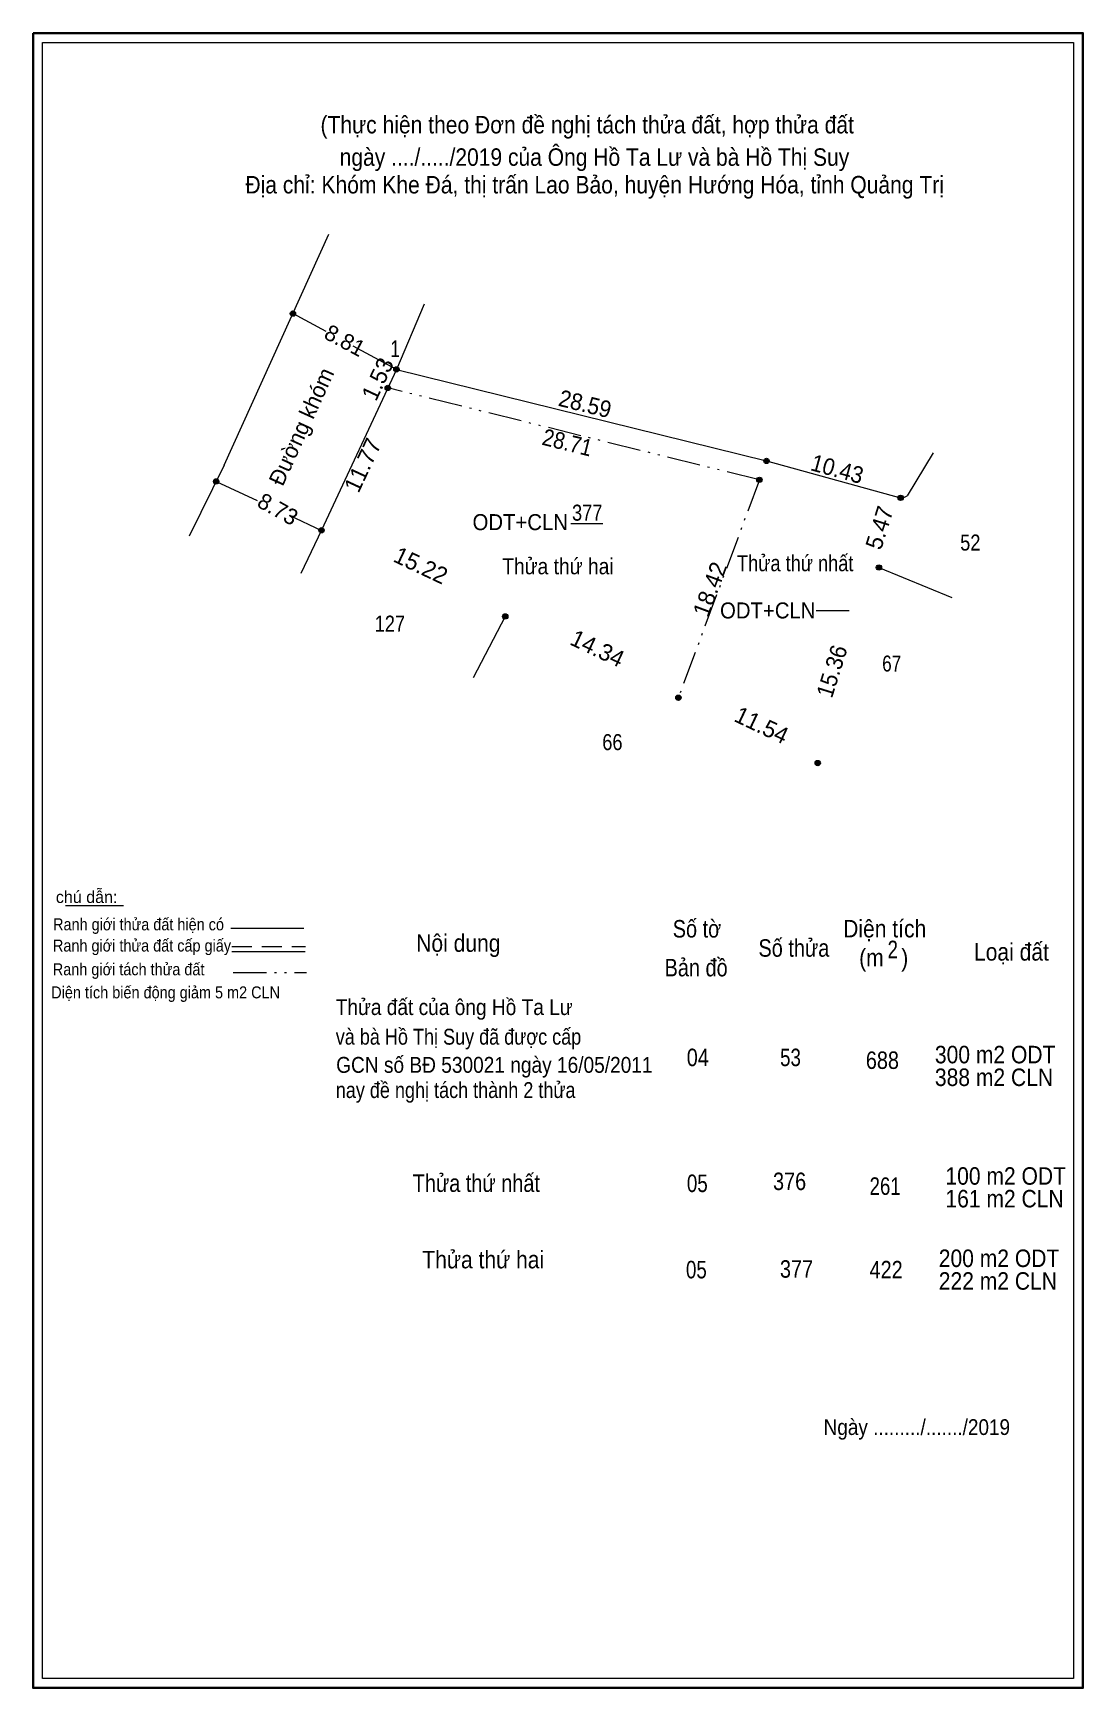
# Model space of a CAD drawing. Header units: metres. Extents: x 536372 to 537378, y 1838993 to 1839351.
# Drawn here: x 536371.8 to 536450.6, y 1839227.4 to 1839351.5 of the extents above; entities that cross this region are included whole.
import ezdxf
from ezdxf.enums import TextEntityAlignment as Align

# ---------------------------------------------------------------- set-up
doc = ezdxf.new("R2010")
doc.units = ezdxf.units.M
doc.header["$LTSCALE"] = 0.5
doc.linetypes.add('DASH_DOUBLE_DOT', pattern=[9.2, 5, -1.2, 0.3, -1.2, 0.3, -1.2])
doc.linetypes.add('MEDIUM_DASHED', pattern=[4.5, 3, -1.5])
for name, color, linetype, lineweight in [('10', 7, 'Continuous', 13), ('17', 7, 'Continuous', 13), ('5', 7, 'Continuous', 35), ('6', 7, 'Continuous', 13), ('63', 7, 'Continuous', 13), ('7', 7, 'Continuous', 25), ('8', 7, 'Continuous', 13)]:
    doc.layers.add(name, color=color, linetype=linetype, lineweight=lineweight)

msp = doc.modelspace()

# ---------------------------------------------------------------- texts
at = {"layer": '6'}
msp.add_text('chú dẫn:', height=0.8998, dxfattribs=at).set_placement((536373.55, 1839286.27))
for s, height, width, p in [('Ranh giới thửa đất hiện có ', 0.8998, 0.9, (536373.34, 1839284.22)), ('Số tờ', 1.312, 0.85, (536419.81, 1839283.68)), ('Diện tích', 1.312, 0.9, (536432.59, 1839283.69)), ('Ranh giới thửa đất cấp giấy', 0.8998, 0.9, (536373.33, 1839282.63)), ('Nội dung', 1.312, 0.9, (536400.57, 1839282.61)), ('Số thửa', 1.312, 0.85, (536426.24, 1839282.24)), ('2', 1.312, 0.8, (536435.92, 1839282.13)), ('Loại đất', 1.312, 0.9, (536442.4, 1839281.95)), ('Bản đồ', 1.312, 0.85, (536419.2, 1839280.77)), ('(m   )', 1.312, 0.9, (536433.79, 1839281.52)), ('Ranh giới tách thửa đất', 0.8998, 0.9, (536373.32, 1839280.85)), ('Diện tích biến động giảm 5 m2 CLN', 0.9, 0.9, (536373.2, 1839279.12)), ('Thửa đất của ông Hồ Ta Lư ', 1.19, 0.9, (536394.54, 1839277.87)), ('và bà Hồ Thị Suy đã được cấp ', 1.19, 0.85, (536394.54, 1839275.65)), ('GCN số BĐ 530021 ngày 16/05/2011', 1.19, 0.9, (536394.57, 1839273.54)), ('04', 1.31, 0.85, (536420.86, 1839274.04)), ('53', 1.31, 0.8, (536427.86, 1839274.04)), ('688', 1.31, 0.85, (536434.29, 1839273.83)), ('300 m2 ODT', 1.312, 0.9, (536439.47, 1839274.25)), ('388 m2 CLN', 1.312, 0.9, (536439.47, 1839272.55)), ('nay đề nghị tách thành 2 thửa', 1.19, 0.85, (536394.54, 1839271.65)), ('Thửa thứ nhất', 1.312, 0.85, (536400.31, 1839264.61)), ('05', 1.314, 0.8, (536420.87, 1839264.6)), ('376', 1.31, 0.85, (536427.33, 1839264.75)), ('100 m2 ODT ', 1.312, 0.9, (536440.26, 1839265.15)), ('261', 1.31, 0.8, (536434.57, 1839264.39)), ('161 m2 CLN', 1.312, 0.9, (536440.26, 1839263.45)), ('Thửa thứ hai', 1.312, 0.9, (536401.03, 1839258.88)), ('200 m2 ODT', 1.312, 0.9, (536439.76, 1839258.98)), ('05', 1.314, 0.8, (536420.8, 1839258.13)), ('377', 1.31, 0.85, (536427.85, 1839258.18)), ('422', 1.31, 0.85, (536434.57, 1839258.13)), ('222 m2 CLN', 1.312, 0.9, (536439.76, 1839257.28))]:
    msp.add_text(s, height=height, dxfattribs=dict(at, width=width)).set_placement(p)
at = {"layer": '6', "width": 0.9}
msp.add_text('Ngày ........./......./2019', height=1.181, dxfattribs=at).set_placement((536438.115, 1839246.39), align=Align.CENTER)
at = {"layer": '63', "width": 0.75}
msp.add_text(' 1', height=1.25, dxfattribs=at).set_placement((536399.34, 1839327.19), align=Align.RIGHT)
at = {"layer": '63'}
for s, rotation, p in [('1.53', 64.938, (536398.2439, 1839325.2853)), ('11.77', 65.013, (536397.1289, 1839318.826)), ('5.47', 72.658, (536435.9095, 1839314.2137)), ('15.22', 334.684, (536400.6528, 1839311.0099)), ('18.42', 69.597, (536423.1812, 1839309.5721)), ('18.42', 69.597, (536423.1812, 1839309.5721)), ('14.34', 334.71, (536413.898, 1839304.7885)), ('11.54', 334.71, (536426.208, 1839299.0385))]:
    msp.add_text(s, height=1.25, rotation=rotation, dxfattribs=at).set_placement(p, align=Align.CENTER)
for s, rotation, width, p in [('28.59', 346.114, 0.95, (536413.09, 1839323.0803)), ('28.71', 346.114, 0.9, (536411.76, 1839320.1851)), ('10.43', 344.605, 0.95, (536431.9841, 1839318.2012)), ('15.36', 72.604, 0.95, (536432.3394, 1839303.4531))]:
    msp.add_text(s, height=1.25, rotation=rotation, dxfattribs=dict(at, width=width)).set_placement(p, align=Align.CENTER)
at = {"layer": '7', "width": 0.9}
for s, height, p in [('(Thực hiện theo Đơn đề nghị tách thửa đất, hợp thửa đất ', 1.312, (536413.615, 1839343.96)), ('ngày ..../...../2019 của Ông Hồ Ta Lư và bà Hồ Thị Suy', 1.31, (536413.94, 1839341.53)), ('Địa chỉ: Khóm Khe Đá, thị trấn Lao Bảo, huyện Hướng Hóa, tỉnh Quảng Trị', 1.312, (536413.955, 1839339.46))]:
    msp.add_text(s, height=height, dxfattribs=at).set_placement(p, align=Align.CENTER)
at = {"layer": '8'}
for s, rotation, p in [('8.81', 331.69, (536394.9355, 1839327.9075)), (' Đường khóm', 65.575, (536392.4201, 1839321.5319)), ('8.73', 330.792, (536389.9072, 1839315.2709))]:
    msp.add_text(s, height=1.2, rotation=rotation, dxfattribs=at).set_placement(p, align=Align.CENTER)
for s, width, p in [('ODT+CLN', 0.95, (536408.375, 1839314.22)), ('377', 0.85, (536413.395, 1839314.93)), ('52', 0.85, (536442.125, 1839312.69)), ('Thửa thứ hai', 0.9, (536411.2, 1839310.91)), ('Thửa thứ nhất', 0.85, (536428.995, 1839311.14)), ('ODT+CLN', 0.95, (536426.935, 1839307.6)), ('127', 0.85, (536398.595, 1839306.61)), ('67', 0.8, (536436.23, 1839303.62)), ('66', 0.85, (536415.285, 1839297.73))]:
    msp.add_text(s, height=1.2, dxfattribs=dict(at, width=width)).set_placement(p, align=Align.CENTER)

# ---------------------------------------------------------------- hatches: boundary and pattern name
at = {"layer": '63'}
for points in [[(536391.53, 1839330.45, 1), (536391.13, 1839330.45, 1)], [(536399.29, 1839326.27, 1), (536398.89, 1839326.27, 1)], [(536398.64, 1839324.88, 1), (536398.24, 1839324.88, 1)], [(536427.04, 1839319.41, 1), (536426.64, 1839319.41, 1)], [(536385.77, 1839317.87, 1), (536385.37, 1839317.87, 1)], [(536426.51, 1839317.99, 1), (536426.11, 1839317.99, 1)], [(536437.1, 1839316.64, 1), (536436.7, 1839316.64, 1)], [(536393.67, 1839314.21, 1), (536393.27, 1839314.21, 1)], [(536435.47, 1839311.42, 1), (536435.07, 1839311.42, 1)], [(536407.45, 1839307.75, 1), (536407.05, 1839307.75, 1)], [(536420.43, 1839301.66, 1), (536420.03, 1839301.66, 1)], [(536430.88, 1839296.76, 1), (536430.48, 1839296.76, 1)]]:
    msp.add_hatch(color=256, dxfattribs=at).paths.add_polyline_path(points)

# ---------------------------------------------------------------- linework, layer by layer
at = {"layer": '10'}
for p, q in [((536386.18, 1839319.1), (536394.03, 1839336.4)), ((536401.16, 1839331.16), (536399.09, 1839326.27)), ((536399.09, 1839326.27), (536393.47, 1839314.21)), ((536439.33, 1839320.01), (536437.4, 1839316.8)), ((536386.18, 1839319.1), (536383.54, 1839313.76)), ((536435.27, 1839311.42), (536440.74, 1839309.16)), ((536407.25, 1839307.75), (536404.85, 1839303.14))]:
    msp.add_line(p, q, dxfattribs=at)
at = {"layer": '10', "linetype": 'DASH_DOUBLE_DOT'}
msp.add_line((536426.31, 1839317.99), (536398.44, 1839324.88), dxfattribs=at)
at = {"layer": '17'}
msp.add_line((536374.26, 1839286.07), (536378.61, 1839286.07), dxfattribs=at)
at = {"layer": '5'}
msp.add_lwpolyline([(536371.84, 1839351.48), (536450.57, 1839351.48), (536450.57, 1839227.43), (536371.84, 1839227.43)], close=True, dxfattribs=at)
at = {"layer": '5', "lineweight": 13}
msp.add_lwpolyline([(536449.87, 1839255.75), (536449.87, 1839228.13), (536372.54, 1839228.13), (536372.54, 1839350.78), (536449.87, 1839350.78)], close=True, dxfattribs=at)
at = {"layer": '6'}
for p, q in [((536386.67, 1839284.39), (536392.15, 1839284.39)), ((536386.75, 1839282.63), (536392.24, 1839282.63))]:
    msp.add_line(p, q, dxfattribs=at)
at = {"layer": '6', "linetype": 'MEDIUM_DASHED'}
msp.add_line((536386.75, 1839283), (536392.28, 1839283), dxfattribs=at)
at = {"layer": '63', "linetype": 'DASH_DOUBLE_DOT'}
msp.add_line((536386.84, 1839281.05), (536392.35, 1839281.05), dxfattribs=at)
at = {"layer": '63'}
for centre in [(536391.33, 1839330.45), (536399.09, 1839326.27), (536398.44, 1839324.88), (536426.84, 1839319.41), (536385.57, 1839317.87), (536426.31, 1839317.99), (536436.9, 1839316.64), (536393.47, 1839314.21), (536435.27, 1839311.42), (536407.25, 1839307.75), (536420.23, 1839301.66), (536430.68, 1839296.76)]:
    msp.add_circle(centre, 0.2, dxfattribs=at)
at = {"layer": '8'}
for p, q in [((536393.81, 1839329.11), (536391.33, 1839330.45)), ((536399.09, 1839326.27), (536395.84, 1839328.02)), ((536399.09, 1839326.27), (536426.84, 1839319.41)), ((536426.84, 1839319.41), (536436.9, 1839316.64)), ((536385.57, 1839317.87), (536388.65, 1839316.44)), ((536437.1, 1839316.64), (536437.4, 1839316.8)), ((536391.04, 1839315.33), (536393.46, 1839314.2)), ((536393.47, 1839314.21), (536391.93, 1839310.96)), ((536412.16, 1839314.72), (536414.57, 1839314.72)), ((536430.56, 1839308.2), (536433.04, 1839308.2))]:
    msp.add_line(p, q, dxfattribs=at)
at = {"layer": '8', "linetype": 'DASH_DOUBLE_DOT'}
msp.add_line((536426.31, 1839317.99), (536420.23, 1839301.66), dxfattribs=at)

msp.set_redraw_order([(e.dxf.handle, doc.entitydb.next_handle()) for e in msp.query("TEXT MTEXT ATTDEF DIMENSION ARC_DIMENSION")])  # texts and dimensions are drawn at this point

doc.saveas('drawing.dxf')
